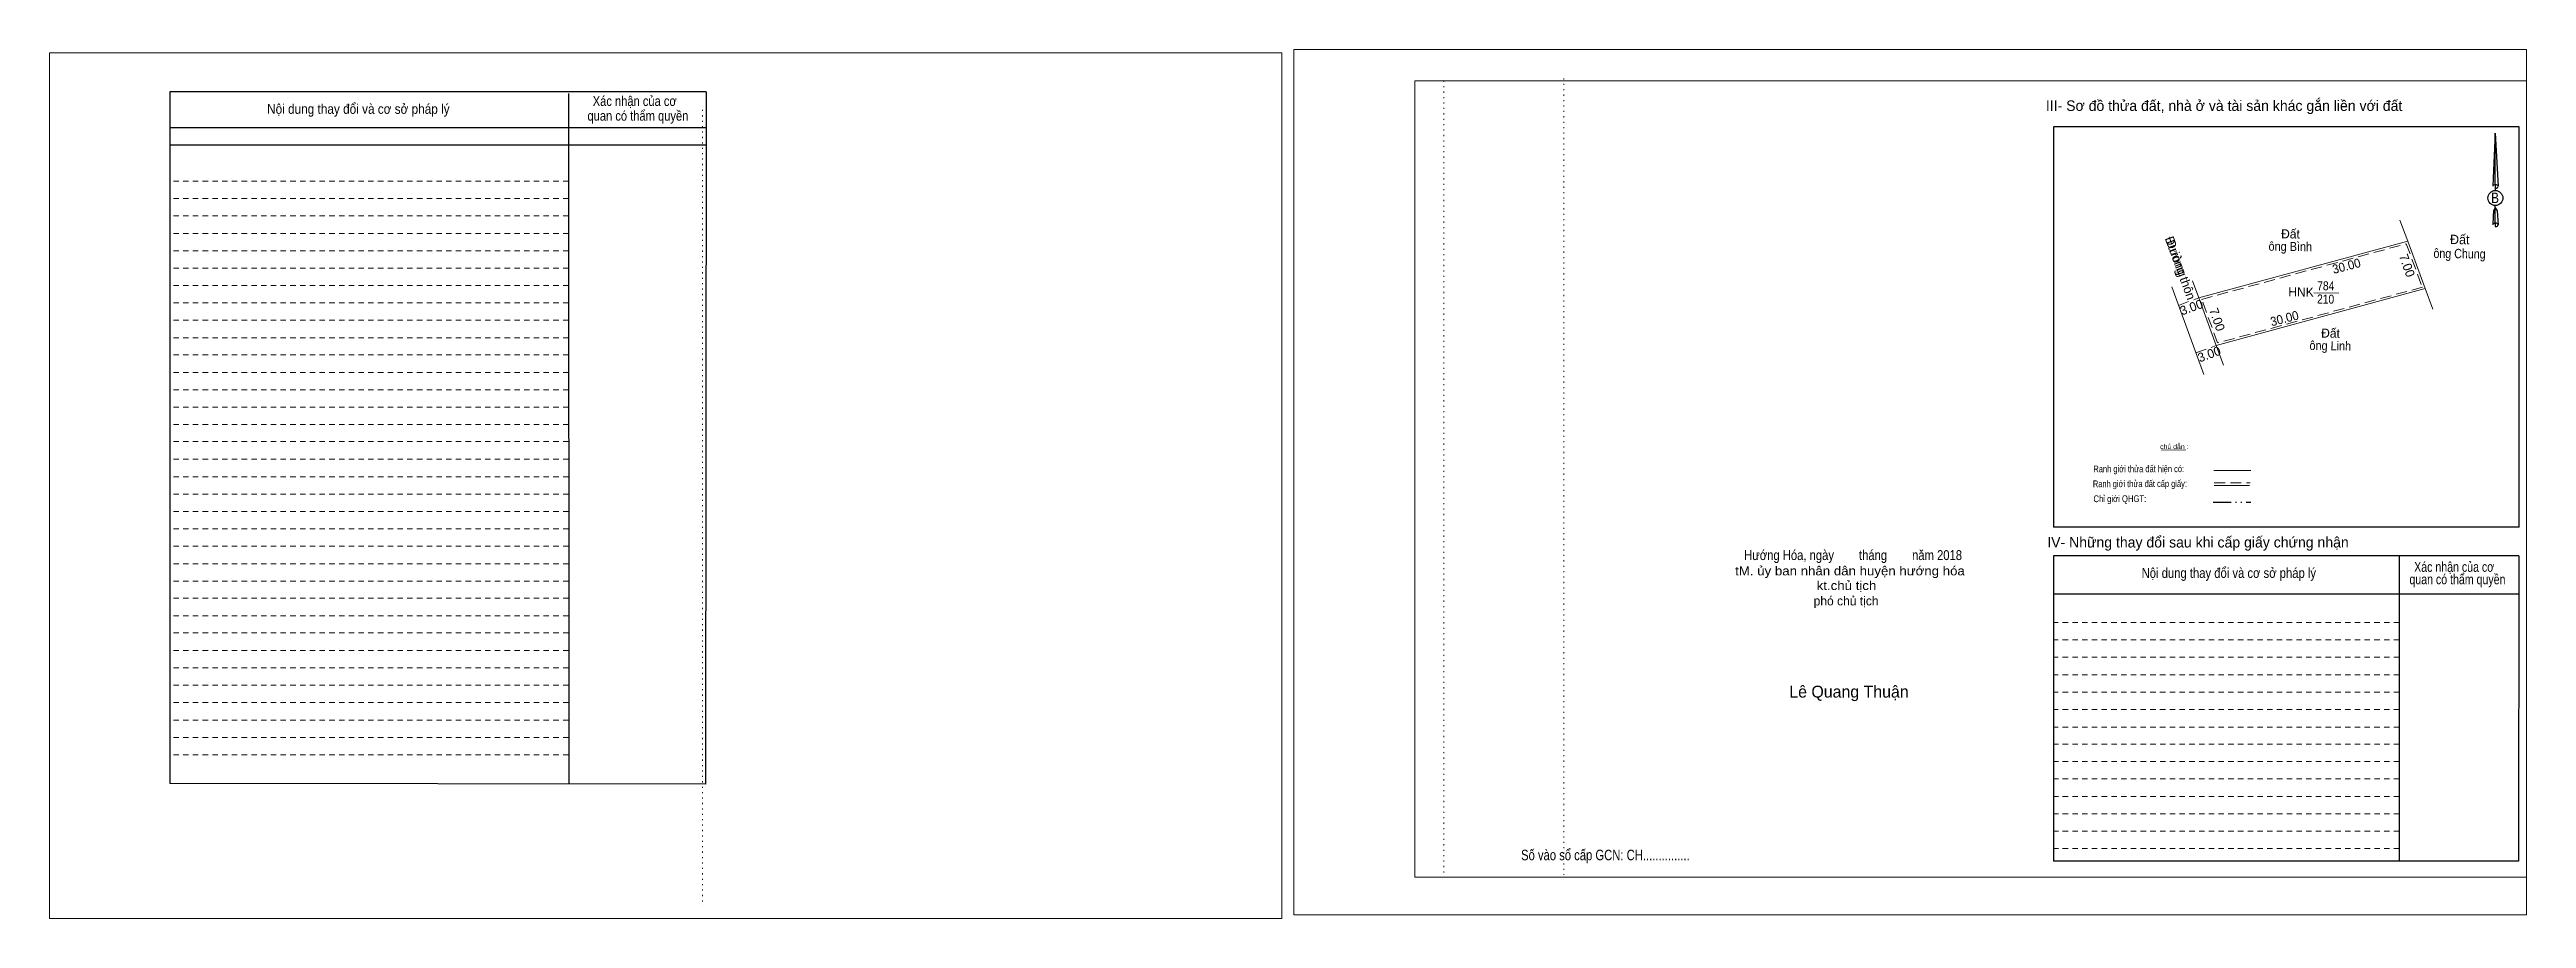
# Model space of a CAD drawing. Header units: metres. Extents: x 542476 to 542941, y 1835206 to 1835520.
# Drawn here: x 542585.4 to 542928.7, y 1835206.3 to 1835326.6 of the extents above; entities that cross this region are included whole.
import ezdxf
from ezdxf.enums import TextEntityAlignment as Align

# ---------------------------------------------------------------- set-up
doc = ezdxf.new("R2010")
doc.units = ezdxf.units.M
doc.header["$LTSCALE"] = 0.5
for name, pattern in [('DASH_DOUBLE_DOT', [9.2, 5, -1.2, 0.3, -1.2, 0.3, -1.2]), ('DOTTED', [1.5, 0.3, -1.2]), ('MEDIUM_DASHED', [4.5, 3, -1.5]), ('SHORT_DASHED', [2.7, 1.5, -1.2])]:
    doc.linetypes.add(name, pattern=pattern)
for name, color, linetype, lineweight in [('1', 7, 'Continuous', 13), ('18', 7, 'Continuous', 25), ('28', 7, 'SHORT_DASHED', 13), ('5', 7, 'DASH_DOUBLE_DOT', 13), ('55', 7, 'Continuous', 13), ('7', 7, 'Continuous', 13)]:
    doc.layers.add(name, color=color, linetype=linetype, lineweight=lineweight)
doc.layers.add('10', color=7, linetype='Continuous')

msp = doc.modelspace()

# ---------------------------------------------------------------- texts
at = {"layer": '10'}
msp.add_text('Đường', height=1.25, rotation=290.127, dxfattribs=at).set_placement((542879.6855, 1835297.5201), align=Align.CENTER)
at = {"layer": '18'}
for s, height, width, p in [('B', 1.438, 0.85, (542924.385, 1835305.36)), ('Hướng Hóa, ngày        tháng        năm 2018', 1.37, 0.85, (542835.415, 1835255.91)), ('tM. ủy ban nhân dân huyện hướng hóa', 1.248, 1.1, (542834.985, 1835253.79)), ('kt.chủ tịch', 1.248, 1.1, (542834.5, 1835251.76)), ('Số vào sổ cấp GCN: CH...............', 1.456, 0.8, (542801.085, 1835214.33))]:
    msp.add_text(s, height=height, dxfattribs=dict(at, width=width)).set_placement(p, align=Align.CENTER)
for s, height, p in [('phó chủ tịch', 1.248, (542834.445, 1835249.63)), ('Lê Quang Thuận', 1.648, (542834.845, 1835236.86))]:
    msp.add_text(s, height=height, dxfattribs=at).set_placement(p, align=Align.CENTER)
at = {"layer": '28'}
for s, height, width, p in [('Nội dung thay đổi và cơ sở pháp lý', 1.357, 0.9, (542628.25, 1835317.72)), ('Nội dung thay đổi và cơ sở pháp lý', 1.357, 0.9, (542628.25, 1835317.72)), (' quan có thẩm quyền', 1.357, 0.85, (542666.78, 1835316.77)), (' quan có thẩm quyền', 1.357, 0.85, (542666.78, 1835316.77)), ('Xác nhận của cơ', 1.357, 0.85, (542666.555, 1835318.81)), ('Xác nhận của cơ', 1.357, 0.85, (542666.555, 1835318.81)), ('Nội dung thay đổi và cơ sở pháp lý', 1.373, 0.85, (542887.49, 1835253.44)), (' quan có thẩm quyền', 1.373, 0.8, (542918.97, 1835252.56)), ('Xác nhận của cơ', 1.373, 0.8, (542918.72, 1835254.28))]:
    msp.add_text(s, height=height, dxfattribs=dict(at, width=width)).set_placement(p, align=Align.CENTER)
for s, p in [('III- Sơ đồ thửa đất, nhà ở và tài sản khác gắn liền với đất', (542886.835, 1835318.12)), ('IV- Những thay đổi sau khi cấp giấy chứng nhận', (542883.215, 1835257.65))]:
    msp.add_text(s, height=1.456, dxfattribs=at).set_placement(p, align=Align.CENTER)
at = {"layer": '55'}
for s, height, width, p in [('Ranh giới thửa đất cấp giấy:', 0.9355, 0.8, (542875.1639, 1835266.0151)), ('Ranh giới thửa đất hiện có:', 0.9396, 0.8, (542875.0039, 1835268.0746)), ('Chỉ giới QHGT:', 0.9355, 0.85, (542872.3889, 1835263.9387))]:
    msp.add_text(s, height=height, rotation=0.135, dxfattribs=dict(at, width=width)).set_placement(p, align=Align.CENTER)
at = {"layer": '7'}
for s, height, rotation, p in [('Đưiòng thôn', 1.25, 290.127, (542880.1834, 1835296.1451)), ('Đất', 1.25, 359.216, (542896.0265, 1835300.4638)), ('Đất', 1.3, 359.216, (542919.4861, 1835299.6631)), ('7.00', 1.249, 289.437, (542911.6007, 1835296.5079)), ('HNK', 1.25, 359.216, (542897.4915, 1835292.4159)), ('3.00', 1.249, 20.065, (542882.5257, 1835290.3409)), ('7.00', 1.25, 289.381, (542885.2791, 1835289.0274)), ('Đất', 1.25, 359.216, (542901.5765, 1835286.7138)), ('3.00', 1.249, 20.065, (542884.9857, 1835283.8409)), ('chú dẫn :', 0.6917, 359.974, (542879.9348, 1835271.279))]:
    msp.add_text(s, height=height, rotation=rotation, dxfattribs=at).set_placement(p, align=Align.CENTER)
for s, height, rotation, width, p in [('ông Bình', 1.25, 359.216, 0.9, (542896.0015, 1835298.7194)), ('30.00', 1.25, 14.406, 0.95, (542903.9445, 1835296.0318)), ('ông Chung', 1.3, 359.216, 0.85, (542919.4561, 1835297.7093)), ('784', 1.25, 359.216, 0.85, (542900.9165, 1835293.2735)), ('30.00', 1.25, 14.443, 0.95, (542895.3541, 1835288.773)), ('210', 1.25, 359.216, 0.85, (542900.8965, 1835291.4335)), ('ông Linh', 1.25, 359.216, 0.9, (542901.5465, 1835284.9693))]:
    msp.add_text(s, height=height, rotation=rotation, dxfattribs=dict(at, width=width)).set_placement(p, align=Align.CENTER)

# ---------------------------------------------------------------- linework, layer by layer
at = {"layer": '1'}
for p, q in [((542774.69, 1835322.29), (542928.74, 1835322.29)), ((542774.69, 1835211.99), (542774.69, 1835322.29)), ((542928.74, 1835322.29), (542928.74, 1835211.1)), ((542774.69, 1835211.99), (542928.74, 1835211.99))]:
    msp.add_line(p, q, dxfattribs=at)
at = {"layer": '1', "linetype": 'DOTTED'}
for p, q in [((542778.68, 1835322.29), (542778.68, 1835211.99)), ((542795.31, 1835322.63), (542795.31, 1835212.32)), ((542675.95, 1835318.27), (542675.95, 1835208))]:
    msp.add_line(p, q, dxfattribs=at)
at = {"layer": '1'}
for points in [[(542585.45, 1835206.27), (542756.25, 1835206.27), (542756.25, 1835326.16), (542585.45, 1835326.16)], [(542585.45, 1835326.16), (542756.25, 1835326.16), (542756.25, 1835206.27), (542585.45, 1835206.27)], [(542585.45, 1835206.27), (542756.25, 1835206.27), (542756.25, 1835326.16), (542585.45, 1835326.16)], [(542757.92, 1835206.77), (542928.74, 1835206.77), (542928.74, 1835326.62), (542757.92, 1835326.62)]]:
    msp.add_lwpolyline(points, close=True, dxfattribs=at)
msp.add_lwpolyline([(542780.91, 1835322.29), (542928.74, 1835322.29), (542928.74, 1835211.99), (542780.91, 1835211.99)], dxfattribs=at)
at = {"layer": '18'}
for p, q in [((542924.42, 1835315.05), (542924.8, 1835307.7)), ((542924.42, 1835315.05), (542924.8, 1835307.7)), ((542924.42, 1835315.05), (542924.8, 1835307.7)), ((542924.11, 1835308.81), (542924.06, 1835307.71)), ((542924.42, 1835307.91), (542924.42, 1835307.65)), ((542924.42, 1835307.65), (542924.42, 1835307.45)), ((542924.42, 1835307.45), (542924.42, 1835307.15)), ((542924.42, 1835307.45), (542924.42, 1835307.15)), ((542924.42, 1835307.45), (542924.42, 1835307.15)), ((542924.8, 1835307.7), (542924.8, 1835307.71)), ((542924.42, 1835304.68), (542924.42, 1835304.98)), ((542924.42, 1835304.68), (542924.42, 1835304.98)), ((542924.42, 1835304.68), (542924.42, 1835304.98)), ((542924.42, 1835304.68), (542924.7, 1835304.27)), ((542924.42, 1835304.68), (542924.7, 1835304.27)), ((542924.42, 1835304.68), (542924.7, 1835304.27)), ((542924.7, 1835304.27), (542924.8, 1835302.34)), ((542924.7, 1835304.27), (542924.8, 1835302.34)), ((542924.7, 1835304.27), (542924.8, 1835302.34)), ((542924.42, 1835302.59), (542924.42, 1835302.31)), ((542924.42, 1835302.31), (542924.42, 1835302.09)), ((542924.8, 1835302.34), (542924.8, 1835302.36))]:
    msp.add_line(p, q, dxfattribs=at)
for points in [[(542924.42, 1835307.91), (542924.42, 1835315.05), (542924.11, 1835308.81)], [(542924.42, 1835302.59), (542924.42, 1835304.68), (542924.18, 1835304.27), (542924.11, 1835303.48), (542924.06, 1835302.36)]]:
    msp.add_lwpolyline(points, dxfattribs=at)
for centre, start_param, end_param in [((542924.4371, 1835307.671), 1.57079633, 3.07445202), ((542924.4371, 1835307.671), 0.06714063, 1.57079633), ((542924.4371, 1835307.671), 4.71238898, 6.28318531), ((542924.4371, 1835302.3268), 2.49106941, 3.07427841), ((542924.4371, 1835302.3268), 1.57079633, 2.49106941), ((542924.4371, 1835302.3268), 0.06714063, 1.57079633), ((542924.4371, 1835302.3268), 4.71238898, 6.28318531)]:
    msp.add_ellipse(centre, major_axis=(0.3775, 0), ratio=0.655448, start_param=start_param, end_param=end_param, dxfattribs=at)
msp.add_ellipse((542924.4367, 1835306.0575), major_axis=(0, 1.0471), ratio=0.983453, dxfattribs=at)
at = {"layer": '28', "linetype": 'Continuous', "lineweight": 25}
for p, q in [((542676.44, 1835320.77), (542602.14, 1835320.77)), ((542657.37, 1835320.52), (542657.43, 1835224.93)), ((542676.44, 1835320.77), (542676.36, 1835224.86)), ((542676.44, 1835315.76), (542602.25, 1835315.76)), ((542676.44, 1835315.76), (542602.25, 1835315.76)), ((542676.44, 1835313.36), (542602.25, 1835313.36)), ((542927.75, 1835260.46), (542863.2, 1835260.46)), ((542911.08, 1835256.51), (542911.11, 1835214.18)), ((542927.66, 1835256.51), (542927.65, 1835214.18)), ((542927.65, 1835251.17), (542863.17, 1835251.17)), ((542676.36, 1835224.86), (542602.14, 1835224.95)), ((542927.65, 1835214.18), (542863.17, 1835214.18))]:
    msp.add_line(p, q, dxfattribs=at)
at = {"layer": '28'}
for p, q in [((542657.37, 1835308.4), (542602.14, 1835308.4)), ((542657.37, 1835305.98), (542602.14, 1835305.98)), ((542657.37, 1835303.59), (542602.14, 1835303.59)), ((542657.37, 1835301.15), (542602.14, 1835301.15)), ((542657.37, 1835298.76), (542602.14, 1835298.76)), ((542657.37, 1835296.36), (542602.14, 1835296.36)), ((542657.37, 1835293.92), (542602.14, 1835293.92)), ((542657.37, 1835291.54), (542602.14, 1835291.54)), ((542657.37, 1835289.12), (542602.14, 1835289.12)), ((542657.37, 1835286.71), (542602.14, 1835286.71)), ((542657.37, 1835284.32), (542602.14, 1835284.32)), ((542657.37, 1835281.9), (542602.14, 1835281.9)), ((542657.37, 1835279.51), (542602.14, 1835279.51)), ((542657.37, 1835277.1), (542602.14, 1835277.1)), ((542657.37, 1835274.69), (542602.14, 1835274.69)), ((542657.37, 1835272.32), (542602.14, 1835272.32)), ((542657.37, 1835269.87), (542602.14, 1835269.87)), ((542657.37, 1835267.46), (542602.14, 1835267.46)), ((542657.37, 1835265.04), (542602.14, 1835265.04)), ((542657.37, 1835262.64), (542602.14, 1835262.64)), ((542657.37, 1835260.23), (542602.14, 1835260.23)), ((542657.37, 1835257.83), (542602.14, 1835257.83)), ((542657.37, 1835255.41), (542602.14, 1835255.41)), ((542657.37, 1835253), (542602.14, 1835253)), ((542657.37, 1835250.62), (542602.14, 1835250.62)), ((542657.37, 1835248.2), (542602.14, 1835248.2)), ((542657.37, 1835245.82), (542602.14, 1835245.82)), ((542911.1, 1835247.27), (542863.17, 1835247.27)), ((542657.37, 1835243.37), (542602.14, 1835243.37)), ((542911.1, 1835244.86), (542863.17, 1835244.86)), ((542911.1, 1835242.44), (542863.17, 1835242.44)), ((542657.37, 1835241), (542602.14, 1835241)), ((542911.1, 1835240.03), (542863.17, 1835240.03)), ((542657.37, 1835238.57), (542602.14, 1835238.57)), ((542657.37, 1835236.16), (542602.14, 1835236.16)), ((542911.1, 1835237.62), (542863.17, 1835237.62)), ((542657.37, 1835233.75), (542602.14, 1835233.75)), ((542911.1, 1835235.2), (542863.17, 1835235.2)), ((542911.1, 1835232.78), (542863.17, 1835232.78)), ((542657.37, 1835231.35), (542602.14, 1835231.35)), ((542657.37, 1835228.92), (542602.14, 1835228.92)), ((542911.11, 1835230.39), (542863.17, 1835230.39)), ((542911.11, 1835228.01), (542863.17, 1835228.01)), ((542911.11, 1835225.6), (542863.17, 1835225.6)), ((542911.11, 1835223.18), (542863.17, 1835223.18)), ((542911.11, 1835220.77), (542863.17, 1835220.77)), ((542911.11, 1835218.36), (542863.17, 1835218.36)), ((542911.11, 1835215.96), (542863.17, 1835215.96))]:
    msp.add_line(p, q, dxfattribs=at)
at = {"layer": '28', "linetype": 'Continuous', "lineweight": 25}
for points in [[(542676.44, 1835320.77), (542602.14, 1835320.77), (542602.14, 1835224.95)], [(542927.75, 1835260.46), (542927.75, 1835315.9), (542863.2, 1835315.9), (542863.2, 1835260.46)], [(542927.66, 1835256.51), (542863.17, 1835256.51), (542863.17, 1835214.18)]]:
    msp.add_lwpolyline(points, dxfattribs=at)
at = {"layer": '5', "lineweight": 25}
msp.add_line((542885.3, 1835263.91), (542890.52, 1835263.91), dxfattribs=at)
at = {"layer": '55'}
for p, q in [((542885.42, 1835268.3), (542890.52, 1835268.3)), ((542885.48, 1835266.24), (542890.34, 1835266.24)), ((542885.48, 1835266.24), (542890.34, 1835266.24))]:
    msp.add_line(p, q, dxfattribs=at)
at = {"layer": '55', "linetype": 'MEDIUM_DASHED'}
msp.add_line((542885.46, 1835266.61), (542890.44, 1835266.61), dxfattribs=at)
at = {"layer": '7'}
for p, q in [((542883.33, 1835292.22), (542912.28, 1835300.08)), ((542879.57, 1835293.77), (542884.03, 1835281.6)), ((542882.46, 1835294.58), (542883.33, 1835292.22)), ((542883.33, 1835292.22), (542885.75, 1835285.63)), ((542885.75, 1835285.63), (542914.7, 1835293.51)), ((542899.25, 1835292.92), (542902.73, 1835292.88)), ((542914.7, 1835293.51), (542915.75, 1835290.65)), ((542885.75, 1835285.63), (542886.74, 1835282.92)), ((542878.18, 1835271.14), (542881.52, 1835271.2))]:
    msp.add_line(p, q, dxfattribs=at)
at = {"layer": '7', "linetype": 'MEDIUM_DASHED'}
for p, q in [((542880.51, 1835291.19), (542883.33, 1835292.22)), ((542882.93, 1835284.6), (542885.75, 1835285.63))]:
    msp.add_line(p, q, dxfattribs=at)
at = {"layer": '7'}
msp.add_lwpolyline([(542911.2, 1835303.01), (542912.28, 1835300.08), (542914.7, 1835293.51)], dxfattribs=at)
msp.add_lwpolyline([(542912.28, 1835300.08), (542914.7, 1835293.51), (542885.75, 1835285.63), (542883.33, 1835292.22)], close=True, dxfattribs=at)
at = {"layer": '7', "linetype": 'MEDIUM_DASHED'}
msp.add_lwpolyline([(542912.09, 1835299.72), (542914.31, 1835293.71), (542885.94, 1835285.99), (542883.72, 1835292.02)], close=True, dxfattribs=at)

msp.set_redraw_order([(e.dxf.handle, doc.entitydb.next_handle()) for e in msp.query("TEXT MTEXT ATTDEF DIMENSION ARC_DIMENSION")])  # texts and dimensions are drawn at this point

doc.saveas('drawing.dxf')
